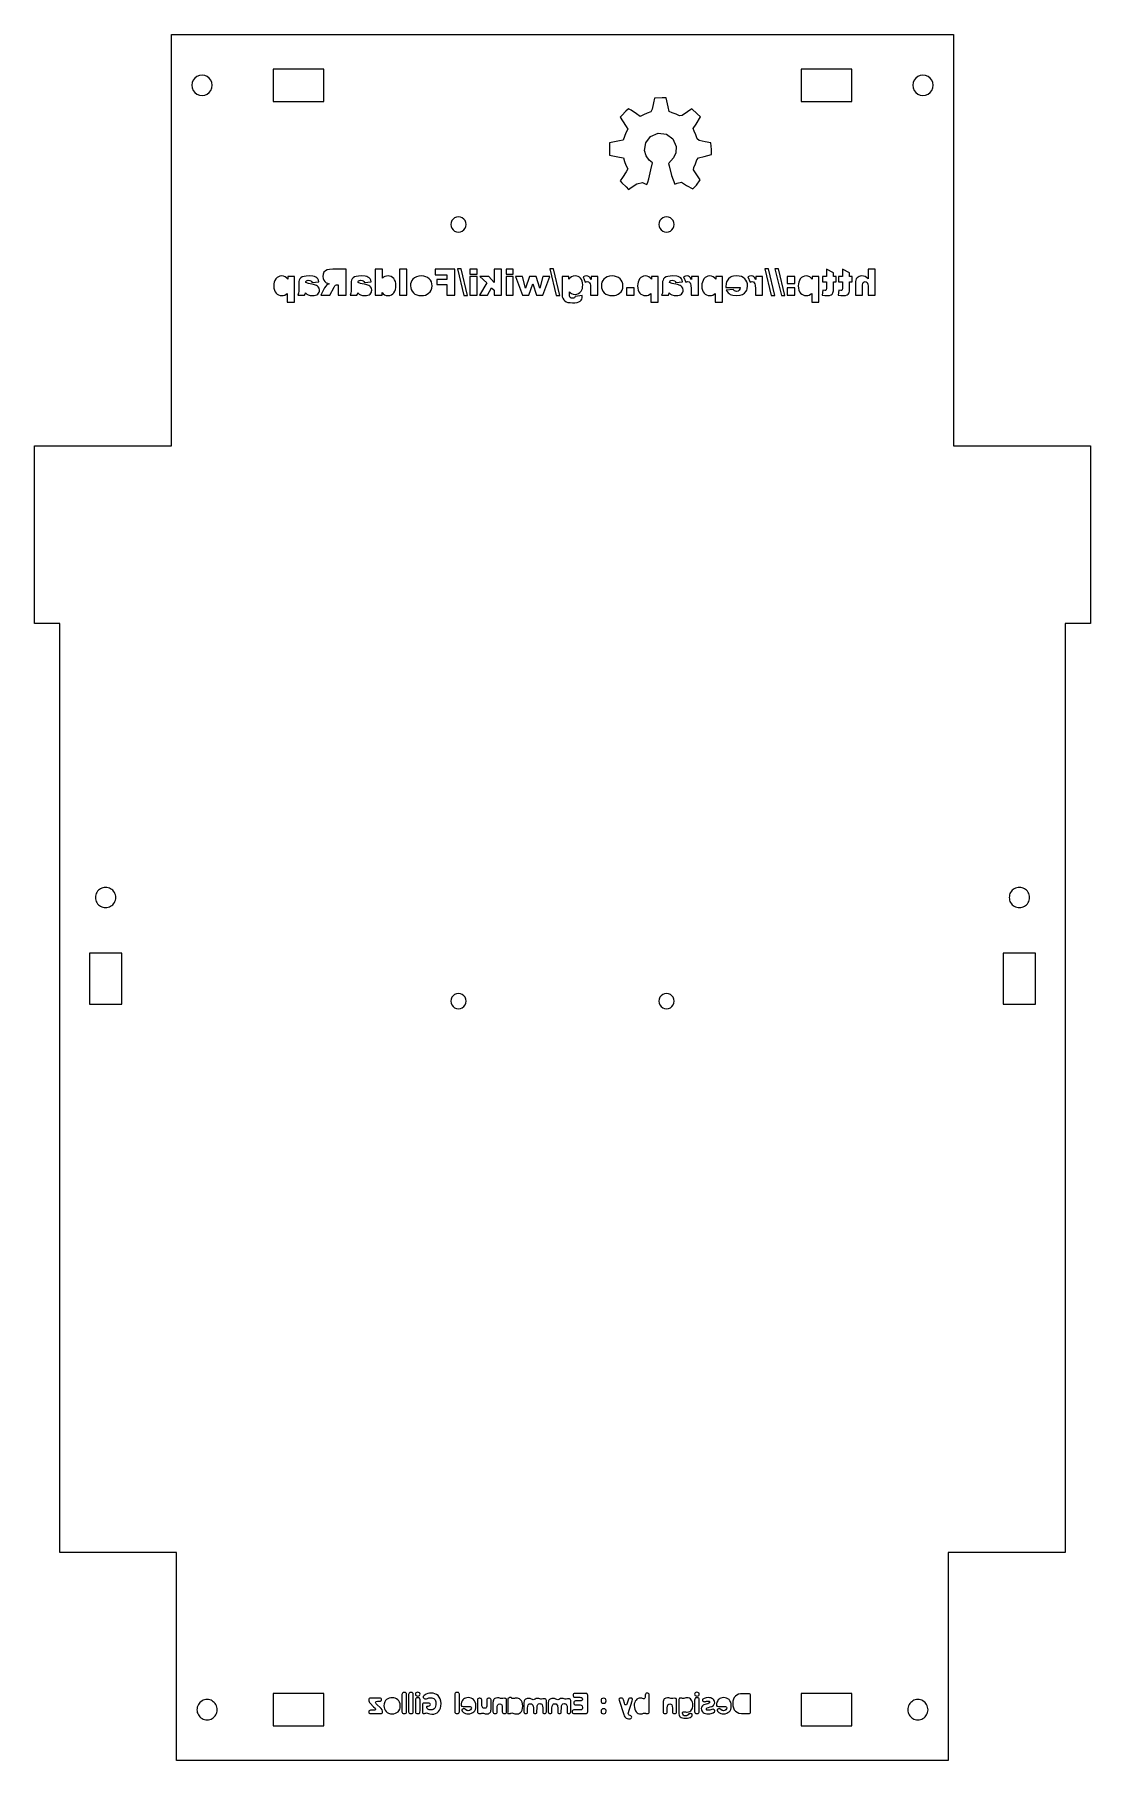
# Model space of a CAD drawing. Header units: metres. Extents: x -389 to -181, y 1263 to 1603.
import ezdxf

# ---------------------------------------------------------------- set-up
doc = ezdxf.new("R2010")
doc.units = ezdxf.units.M

msp = doc.modelspace()

# ---------------------------------------------------------------- linework, layer by layer
at = {"layer": 'Layer0'}
for points in [[(-389.47, 1522.06, 0.03), (-362.47, 1522.06, 0.03), (-362.47, 1603.06, 0.03), (-208.47, 1603.06, 0.03), (-208.47, 1522.06, 0.03), (-181.47, 1522.06, 0.03), (-181.47, 1487.06, 0.03), (-186.47, 1487.06, 0.03), (-186.47, 1304.06, 0.03), (-209.47, 1304.06, 0.03), (-209.47, 1263.06, 0.03), (-361.47, 1263.06, 0.03), (-361.47, 1304.06, 0.03), (-384.47, 1304.06, 0.03), (-384.47, 1487.06, 0.03), (-389.47, 1487.06, 0.03), (-389.47, 1522.06, 0.03)], [(-355.05, 1591.64, 0.03), (-354.74, 1592.06, 0.03), (-354.54, 1592.54, 0.03), (-354.47, 1593.06, 0.03), (-354.54, 1593.58, 0.03), (-354.74, 1594.06, 0.03), (-355.05, 1594.47, 0.03), (-355.47, 1594.79, 0.03), (-355.95, 1594.99, 0.03), (-356.47, 1595.06, 0.03), (-356.99, 1594.99, 0.03), (-357.47, 1594.79, 0.03), (-357.88, 1594.47, 0.03), (-358.2, 1594.06, 0.03), (-358.4, 1593.58, 0.03), (-358.47, 1593.06, 0.03), (-358.4, 1592.54, 0.03), (-358.2, 1592.06, 0.03), (-357.88, 1591.64, 0.03), (-357.47, 1591.33, 0.03), (-356.99, 1591.13, 0.03), (-356.47, 1591.06, 0.03), (-355.95, 1591.13, 0.03), (-355.47, 1591.33, 0.03), (-355.05, 1591.64, 0.03)], [(-342.47, 1596.26, 0.03), (-342.47, 1589.86, 0.03), (-332.47, 1589.86, 0.03), (-332.47, 1596.26, 0.03), (-342.47, 1596.26, 0.03)], [(-228.47, 1589.86, 0.03), (-228.47, 1596.26, 0.03), (-238.47, 1596.26, 0.03), (-238.47, 1589.86, 0.03), (-228.47, 1589.86, 0.03)], [(-214.99, 1591.13, 0.03), (-214.47, 1591.06, 0.03), (-213.95, 1591.13, 0.03), (-213.47, 1591.33, 0.03), (-213.05, 1591.64, 0.03), (-212.74, 1592.06, 0.03), (-212.54, 1592.54, 0.03), (-212.47, 1593.06, 0.03), (-212.54, 1593.58, 0.03), (-212.74, 1594.06, 0.03), (-213.05, 1594.47, 0.03), (-213.47, 1594.79, 0.03), (-213.95, 1594.99, 0.03), (-214.47, 1595.06, 0.03), (-214.99, 1594.99, 0.03), (-215.47, 1594.79, 0.03), (-215.88, 1594.47, 0.03), (-216.2, 1594.06, 0.03), (-216.4, 1593.58, 0.03), (-216.47, 1593.06, 0.03), (-216.4, 1592.54, 0.03), (-216.2, 1592.06, 0.03), (-215.88, 1591.64, 0.03), (-215.47, 1591.33, 0.03), (-214.99, 1591.13, 0.03)], [(-276.23, 1581.7, 0.03), (-276.23, 1581.07, 0.03), (-276.23, 1579.93, 0.03), (-276.23, 1579.32, 0.03), (-275.53, 1579.18, 0.03), (-274.22, 1578.92, 0.03), (-273.48, 1578.77, 0.03), (-273.26, 1578.03, 0.03), (-272.96, 1577.3, 0.03), (-272.59, 1576.61, 0.03), (-272.93, 1576.03, 0.03), (-273.68, 1574.92, 0.03), (-274.13, 1574.25, 0.03), (-273.76, 1573.87, 0.03), (-272.95, 1573.06, 0.03), (-272.45, 1572.56, 0.03), (-271.95, 1572.89, 0.03), (-270.84, 1573.63, 0.03), (-269.73, 1573.91, 0.03), (-269.29, 1573.68, 0.03), (-268.83, 1573.49, 0.03), (-268.63, 1573.98, 0.03), (-268.47, 1574.65, 0.03), (-268.06, 1576.37, 0.03), (-267.71, 1577.8, 0.03), (-268.38, 1578.3, 0.03), (-269, 1579.17, 0.03), (-269.29, 1580.24, 0.03), (-269.06, 1581.73, 0.03), (-268.11, 1582.98, 0.03), (-266.64, 1583.61, 0.03), (-265.01, 1583.42, 0.03), (-263.75, 1582.48, 0.03), (-263.1, 1581.02, 0.03), (-263.15, 1579.75, 0.03), (-263.59, 1578.77, 0.03), (-264.58, 1577.65, 0.03), (-264.46, 1577.16, 0.03), (-264.01, 1575.3, 0.03), (-263.31, 1573.58, 0.03), (-262.87, 1573.78, 0.03), (-262.05, 1573.98, 0.03), (-261.04, 1573.3, 0.03), (-259.78, 1572.68, 0.03), (-259.06, 1573.4, 0.03), (-258.34, 1574.41, 0.03), (-259, 1575.39, 0.03), (-259.67, 1576.39, 0.03), (-259.61, 1576.89, 0.03), (-259.26, 1577.6, 0.03), (-258.99, 1578.34, 0.03), (-258.71, 1578.79, 0.03), (-257.59, 1579.02, 0.03), (-256.12, 1579.44, 0.03), (-256.12, 1580.4, 0.03), (-256.25, 1581.72, 0.03), (-257.34, 1581.93, 0.03), (-258.57, 1582.18, 0.03), (-258.94, 1582.53, 0.03), (-259.2, 1583.28, 0.03), (-259.52, 1584, 0.03), (-259.72, 1584.53, 0.03), (-259.12, 1585.42, 0.03), (-258.28, 1586.82, 0.03), (-258.91, 1587.45, 0.03), (-259.97, 1588.41, 0.03), (-260.82, 1587.84, 0.03), (-261.89, 1587.13, 0.03), (-262.41, 1587.02, 0.03), (-263.11, 1587.38, 0.03), (-263.86, 1587.66, 0.03), (-264.45, 1587.88, 0.03), (-264.64, 1588.84, 0.03), (-265.02, 1590.56, 0.03), (-265.84, 1590.56, 0.03), (-267.37, 1590.52, 0.03), (-267.55, 1589.61, 0.03), (-267.81, 1588.33, 0.03), (-268.04, 1587.8, 0.03), (-268.81, 1587.56, 0.03), (-269.54, 1587.24, 0.03), (-270.14, 1586.92, 0.03), (-270.87, 1587.41, 0.03), (-271.97, 1588.15, 0.03), (-272.45, 1588.45, 0.03), (-272.97, 1587.93, 0.03), (-273.77, 1587.13, 0.03), (-274.12, 1586.77, 0.03), (-273.66, 1586.08, 0.03), (-272.92, 1584.97, 0.03), (-272.61, 1584.41, 0.03), (-272.98, 1583.71, 0.03), (-273.28, 1582.98, 0.03), (-273.49, 1582.24, 0.03), (-274.25, 1582.09, 0.03), (-275.56, 1581.83, 0.03), (-276.23, 1581.7, 0.03)], [(-306.36, 1567.1, 0.03), (-306.72, 1566.95, 0.03), (-307.03, 1566.71, 0.03), (-307.27, 1566.4, 0.03), (-307.42, 1566.04, 0.03), (-307.47, 1565.65, 0.03), (-307.42, 1565.26, 0.03), (-307.27, 1564.9, 0.03), (-307.03, 1564.59, 0.03), (-306.72, 1564.35, 0.03), (-306.36, 1564.2, 0.03), (-305.97, 1564.15, 0.03), (-305.58, 1564.2, 0.03), (-305.22, 1564.35, 0.03), (-304.91, 1564.59, 0.03), (-304.67, 1564.9, 0.03), (-304.52, 1565.26, 0.03), (-304.47, 1565.65, 0.03), (-304.52, 1566.04, 0.03), (-304.67, 1566.4, 0.03), (-304.91, 1566.71, 0.03), (-305.22, 1566.95, 0.03), (-305.58, 1567.1, 0.03), (-305.97, 1567.15, 0.03), (-306.36, 1567.1, 0.03)], [(-266.27, 1564.9, 0.03), (-266.03, 1564.59, 0.03), (-265.72, 1564.35, 0.03), (-265.36, 1564.2, 0.03), (-264.97, 1564.15, 0.03), (-264.58, 1564.2, 0.03), (-264.22, 1564.35, 0.03), (-263.91, 1564.59, 0.03), (-263.67, 1564.9, 0.03), (-263.52, 1565.26, 0.03), (-263.47, 1565.65, 0.03), (-263.52, 1566.04, 0.03), (-263.67, 1566.4, 0.03), (-263.91, 1566.71, 0.03), (-264.22, 1566.95, 0.03), (-264.58, 1567.1, 0.03), (-264.97, 1567.15, 0.03), (-265.36, 1567.1, 0.03), (-265.72, 1566.95, 0.03), (-266.03, 1566.71, 0.03), (-266.27, 1566.4, 0.03), (-266.42, 1566.04, 0.03), (-266.47, 1565.65, 0.03), (-266.42, 1565.26, 0.03), (-266.27, 1564.9, 0.03)], [(-342.31, 1553.92, 0.03), (-342.33, 1553.52, 0.03), (-342.3, 1553.09, 0.03), (-342.22, 1552.71, 0.03), (-342.08, 1552.38, 0.03), (-341.89, 1552.11, 0.03), (-341.66, 1551.9, 0.03), (-341.39, 1551.75, 0.03), (-341.1, 1551.66, 0.03), (-340.77, 1551.63, 0.03), (-340.46, 1551.66, 0.03), (-340.18, 1551.74, 0.03), (-339.92, 1551.88, 0.03), (-339.7, 1552.07, 0.03), (-339.7, 1550.31, 0.03), (-338.27, 1550.31, 0.03), (-338.27, 1555.41, 0.03), (-339.59, 1555.41, 0.03), (-339.59, 1554.86, 0.03), (-339.85, 1555.15, 0.03), (-340.1, 1555.33, 0.03), (-340.42, 1555.45, 0.03), (-340.78, 1555.49, 0.03), (-341.13, 1555.46, 0.03), (-341.44, 1555.35, 0.03), (-341.7, 1555.17, 0.03), (-341.93, 1554.92, 0.03), (-342.1, 1554.62, 0.03), (-342.23, 1554.29, 0.03), (-342.31, 1553.92, 0.03)], [(-337.44, 1552.09, 0.03), (-337.59, 1551.71, 0.03), (-336.26, 1551.71, 0.03), (-336.15, 1551.93, 0.03), (-336.11, 1552.16, 0.03), (-335.83, 1551.94, 0.03), (-335.55, 1551.78, 0.03), (-335.15, 1551.67, 0.03), (-334.68, 1551.63, 0.03), (-334.37, 1551.65, 0.03), (-334.1, 1551.71, 0.03), (-333.87, 1551.8, 0.03), (-333.68, 1551.94, 0.03), (-333.53, 1552.1, 0.03), (-333.42, 1552.28, 0.03), (-333.35, 1552.47, 0.03), (-333.33, 1552.69, 0.03), (-333.39, 1553.07, 0.03), (-333.58, 1553.38, 0.03), (-333.73, 1553.51, 0.03), (-333.93, 1553.62, 0.03), (-334.49, 1553.79, 0.03), (-335.52, 1554.01, 0.03), (-336.03, 1554.18, 0.03), (-336, 1554.4, 0.03), (-335.92, 1554.54, 0.03), (-335.77, 1554.62, 0.03), (-335.54, 1554.65, 0.03), (-335.23, 1554.62, 0.03), (-335.02, 1554.54, 0.03), (-334.89, 1554.41, 0.03), (-334.8, 1554.21, 0.03), (-333.44, 1554.35, 0.03), (-333.54, 1554.67, 0.03), (-333.67, 1554.91, 0.03), (-333.84, 1555.1, 0.03), (-334.08, 1555.26, 0.03), (-334.31, 1555.36, 0.03), (-334.62, 1555.43, 0.03), (-335.35, 1555.49, 0.03), (-335.93, 1555.47, 0.03), (-336.38, 1555.42, 0.03), (-336.73, 1555.31, 0.03), (-337.02, 1555.12, 0.03), (-337.18, 1554.93, 0.03), (-337.31, 1554.68, 0.03), (-337.38, 1554.4, 0.03), (-337.41, 1554.13, 0.03), (-337.41, 1552.5, 0.03), (-337.44, 1552.09, 0.03)], [(-332.33, 1553.19, 0.03), (-333.1, 1551.71, 0.03), (-331.32, 1551.71, 0.03), (-330.47, 1553.27, 0.03), (-330.32, 1553.52, 0.03), (-330.19, 1553.66, 0.03), (-330.01, 1553.75, 0.03), (-329.8, 1553.78, 0.03), (-329.66, 1553.78, 0.03), (-329.66, 1551.71, 0.03), (-328.08, 1551.71, 0.03), (-328.08, 1556.81, 0.03), (-330.71, 1556.81, 0.03), (-331.35, 1556.78, 0.03), (-331.82, 1556.69, 0.03), (-332.17, 1556.51, 0.03), (-332.45, 1556.22, 0.03), (-332.62, 1555.85, 0.03), (-332.68, 1555.4, 0.03), (-332.64, 1555, 0.03), (-332.5, 1554.66, 0.03), (-332.29, 1554.39, 0.03), (-332, 1554.17, 0.03), (-331.76, 1554.05, 0.03), (-331.45, 1553.96, 0.03), (-331.86, 1553.78, 0.03), (-332.11, 1553.51, 0.03), (-332.33, 1553.19, 0.03)], [(-327.15, 1552.09, 0.03), (-327.29, 1551.71, 0.03), (-325.96, 1551.71, 0.03), (-325.86, 1551.93, 0.03), (-325.81, 1552.16, 0.03), (-325.53, 1551.94, 0.03), (-325.26, 1551.78, 0.03), (-324.85, 1551.67, 0.03), (-324.39, 1551.63, 0.03), (-324.07, 1551.65, 0.03), (-323.8, 1551.71, 0.03), (-323.57, 1551.8, 0.03), (-323.38, 1551.94, 0.03), (-323.23, 1552.1, 0.03), (-323.12, 1552.28, 0.03), (-323.06, 1552.47, 0.03), (-323.04, 1552.69, 0.03), (-323.1, 1553.07, 0.03), (-323.29, 1553.38, 0.03), (-323.44, 1553.51, 0.03), (-323.64, 1553.62, 0.03), (-324.2, 1553.79, 0.03), (-325.23, 1554.01, 0.03), (-325.73, 1554.18, 0.03), (-325.7, 1554.4, 0.03), (-325.62, 1554.54, 0.03), (-325.47, 1554.62, 0.03), (-325.24, 1554.65, 0.03), (-324.94, 1554.62, 0.03), (-324.72, 1554.54, 0.03), (-324.6, 1554.41, 0.03), (-324.5, 1554.21, 0.03), (-323.15, 1554.35, 0.03), (-323.24, 1554.67, 0.03), (-323.37, 1554.91, 0.03), (-323.55, 1555.1, 0.03), (-323.79, 1555.26, 0.03), (-324.02, 1555.36, 0.03), (-324.32, 1555.43, 0.03), (-325.06, 1555.49, 0.03), (-325.63, 1555.47, 0.03), (-326.08, 1555.42, 0.03), (-326.44, 1555.31, 0.03), (-326.73, 1555.12, 0.03), (-326.89, 1554.93, 0.03), (-327.01, 1554.68, 0.03), (-327.09, 1554.4, 0.03), (-327.12, 1554.13, 0.03), (-327.12, 1552.5, 0.03), (-327.15, 1552.09, 0.03)], [(-322.35, 1556.81, 0.03), (-322.35, 1551.71, 0.03), (-321.02, 1551.71, 0.03), (-321.02, 1552.26, 0.03), (-320.76, 1551.97, 0.03), (-320.52, 1551.79, 0.03), (-320.19, 1551.67, 0.03), (-319.83, 1551.63, 0.03), (-319.48, 1551.67, 0.03), (-319.17, 1551.77, 0.03), (-318.9, 1551.95, 0.03), (-318.68, 1552.2, 0.03), (-318.51, 1552.51, 0.03), (-318.38, 1552.84, 0.03), (-318.31, 1553.2, 0.03), (-318.28, 1553.6, 0.03), (-318.31, 1554.03, 0.03), (-318.39, 1554.41, 0.03), (-318.53, 1554.73, 0.03), (-318.72, 1555, 0.03), (-318.96, 1555.22, 0.03), (-319.22, 1555.37, 0.03), (-319.52, 1555.46, 0.03), (-319.84, 1555.49, 0.03), (-320.16, 1555.46, 0.03), (-320.44, 1555.38, 0.03), (-320.7, 1555.24, 0.03), (-320.92, 1555.05, 0.03), (-320.92, 1556.81, 0.03), (-322.35, 1556.81, 0.03)], [(-317.56, 1556.81, 0.03), (-317.56, 1551.71, 0.03), (-316.14, 1551.71, 0.03), (-316.14, 1556.81, 0.03), (-317.56, 1556.81, 0.03)], [(-315.38, 1553.93, 0.03), (-315.41, 1553.57, 0.03), (-315.37, 1553.16, 0.03), (-315.26, 1552.8, 0.03), (-315.09, 1552.47, 0.03), (-314.84, 1552.17, 0.03), (-314.53, 1551.94, 0.03), (-314.17, 1551.77, 0.03), (-313.75, 1551.66, 0.03), (-313.28, 1551.63, 0.03), (-312.85, 1551.66, 0.03), (-312.47, 1551.74, 0.03), (-312.13, 1551.88, 0.03), (-311.84, 1552.08, 0.03), (-311.54, 1552.38, 0.03), (-311.33, 1552.73, 0.03), (-311.2, 1553.12, 0.03), (-311.16, 1553.55, 0.03), (-311.2, 1553.95, 0.03), (-311.3, 1554.32, 0.03), (-311.48, 1554.65, 0.03), (-311.73, 1554.94, 0.03), (-312.04, 1555.18, 0.03), (-312.4, 1555.35, 0.03), (-312.81, 1555.46, 0.03), (-313.27, 1555.49, 0.03), (-313.79, 1555.45, 0.03), (-314.25, 1555.33, 0.03), (-314.63, 1555.13, 0.03), (-314.95, 1554.85, 0.03), (-315.15, 1554.57, 0.03), (-315.29, 1554.27, 0.03), (-315.38, 1553.93, 0.03)], [(-310.58, 1556.81, 0.03), (-310.58, 1555.72, 0.03), (-308.27, 1555.72, 0.03), (-308.27, 1554.83, 0.03), (-310.24, 1554.83, 0.03), (-310.24, 1553.8, 0.03), (-308.27, 1553.8, 0.03), (-308.27, 1551.71, 0.03), (-306.68, 1551.71, 0.03), (-306.68, 1556.81, 0.03), (-310.58, 1556.81, 0.03)], [(-305.45, 1556.9, 0.03), (-306.18, 1556.9, 0.03), (-304.9, 1551.63, 0.03), (-304.18, 1551.63, 0.03), (-305.45, 1556.9, 0.03)], [(-303.7, 1556.81, 0.03), (-303.7, 1555.85, 0.03), (-302.28, 1555.85, 0.03), (-302.28, 1556.81, 0.03), (-303.7, 1556.81, 0.03)], [(-303.7, 1555.41, 0.03), (-303.7, 1551.71, 0.03), (-302.28, 1551.71, 0.03), (-302.28, 1555.41, 0.03), (-303.7, 1555.41, 0.03)], [(-300.4, 1554.11, 0.03), (-301.8, 1551.71, 0.03), (-300.21, 1551.71, 0.03), (-299.46, 1553.19, 0.03), (-298.93, 1552.67, 0.03), (-298.93, 1551.71, 0.03), (-297.48, 1551.71, 0.03), (-297.48, 1556.81, 0.03), (-298.93, 1556.81, 0.03), (-298.93, 1554.18, 0.03), (-299.98, 1555.41, 0.03), (-301.73, 1555.41, 0.03), (-300.4, 1554.11, 0.03)], [(-296.58, 1556.81, 0.03), (-296.58, 1555.85, 0.03), (-295.16, 1555.85, 0.03), (-295.16, 1556.81, 0.03), (-296.58, 1556.81, 0.03)], [(-296.58, 1555.41, 0.03), (-296.58, 1551.71, 0.03), (-295.16, 1551.71, 0.03), (-295.16, 1555.41, 0.03), (-296.58, 1555.41, 0.03)], [(-293.34, 1555.41, 0.03), (-294.7, 1555.41, 0.03), (-293.34, 1551.71, 0.03), (-292.08, 1551.71, 0.03), (-291.33, 1553.94, 0.03), (-290.6, 1551.71, 0.03), (-289.34, 1551.71, 0.03), (-287.97, 1555.41, 0.03), (-289.34, 1555.41, 0.03), (-289.93, 1553.08, 0.03), (-290.68, 1555.41, 0.03), (-291.96, 1555.41, 0.03), (-292.74, 1553.08, 0.03), (-293.34, 1555.41, 0.03)], [(-287.25, 1556.9, 0.03), (-287.98, 1556.9, 0.03), (-286.69, 1551.63, 0.03), (-285.98, 1551.63, 0.03), (-287.25, 1556.9, 0.03)], [(-284.22, 1555.41, 0.03), (-285.55, 1555.41, 0.03), (-285.55, 1551.92, 0.03), (-285.55, 1551.75, 0.03), (-285.51, 1551.41, 0.03), (-285.4, 1551.09, 0.03), (-285.23, 1550.81, 0.03), (-285.01, 1550.58, 0.03), (-284.73, 1550.41, 0.03), (-284.39, 1550.3, 0.03), (-283.98, 1550.24, 0.03), (-283.52, 1550.21, 0.03), (-283.01, 1550.23, 0.03), (-282.58, 1550.3, 0.03), (-282.25, 1550.4, 0.03), (-281.99, 1550.55, 0.03), (-281.81, 1550.73, 0.03), (-281.68, 1550.94, 0.03), (-281.6, 1551.18, 0.03), (-281.58, 1551.44, 0.03), (-281.58, 1551.63, 0.03), (-282.96, 1551.47, 0.03), (-283.03, 1551.31, 0.03), (-283.12, 1551.21, 0.03), (-283.3, 1551.13, 0.03), (-283.51, 1551.1, 0.03), (-283.78, 1551.14, 0.03), (-283.97, 1551.26, 0.03), (-284.08, 1551.49, 0.03), (-284.12, 1551.83, 0.03), (-284.12, 1552.39, 0.03), (-283.91, 1552.18, 0.03), (-283.7, 1552.04, 0.03), (-283.36, 1551.91, 0.03), (-283, 1551.86, 0.03), (-282.64, 1551.9, 0.03), (-282.33, 1552.02, 0.03), (-282.05, 1552.23, 0.03), (-281.8, 1552.51, 0.03), (-281.66, 1552.76, 0.03), (-281.56, 1553.04, 0.03), (-281.5, 1553.36, 0.03), (-281.48, 1553.72, 0.03), (-281.5, 1554.13, 0.03), (-281.58, 1554.48, 0.03), (-281.71, 1554.79, 0.03), (-281.89, 1555.04, 0.03), (-282.12, 1555.24, 0.03), (-282.38, 1555.38, 0.03), (-282.67, 1555.46, 0.03), (-282.99, 1555.49, 0.03), (-283.38, 1555.45, 0.03), (-283.7, 1555.34, 0.03), (-283.97, 1555.15, 0.03), (-284.22, 1554.86, 0.03), (-284.22, 1555.41, 0.03)], [(-281.05, 1555.44, 0.03), (-281.41, 1555.3, 0.03), (-280.97, 1554.29, 0.03), (-280.58, 1554.39, 0.03), (-280.33, 1554.33, 0.03), (-280.14, 1554.16, 0.03), (-280.05, 1553.96, 0.03), (-279.98, 1553.7, 0.03), (-279.93, 1552.95, 0.03), (-279.93, 1551.71, 0.03), (-278.5, 1551.71, 0.03), (-278.5, 1555.41, 0.03), (-279.83, 1555.41, 0.03), (-279.83, 1554.8, 0.03), (-280.02, 1555.13, 0.03), (-280.22, 1555.34, 0.03), (-280.45, 1555.45, 0.03), (-280.73, 1555.49, 0.03), (-281.05, 1555.44, 0.03)], [(-277.78, 1553.93, 0.03), (-277.81, 1553.57, 0.03), (-277.77, 1553.16, 0.03), (-277.67, 1552.8, 0.03), (-277.49, 1552.47, 0.03), (-277.24, 1552.17, 0.03), (-276.93, 1551.94, 0.03), (-276.57, 1551.77, 0.03), (-276.15, 1551.66, 0.03), (-275.68, 1551.63, 0.03), (-275.25, 1551.66, 0.03), (-274.87, 1551.74, 0.03), (-274.53, 1551.88, 0.03), (-274.24, 1552.08, 0.03), (-273.94, 1552.38, 0.03), (-273.73, 1552.73, 0.03), (-273.6, 1553.12, 0.03), (-273.56, 1553.55, 0.03), (-273.6, 1553.95, 0.03), (-273.71, 1554.32, 0.03), (-273.88, 1554.65, 0.03), (-274.13, 1554.94, 0.03), (-274.44, 1555.18, 0.03), (-274.8, 1555.35, 0.03), (-275.21, 1555.46, 0.03), (-275.67, 1555.49, 0.03), (-276.2, 1555.45, 0.03), (-276.65, 1555.33, 0.03), (-277.03, 1555.13, 0.03), (-277.35, 1554.85, 0.03), (-277.55, 1554.57, 0.03), (-277.69, 1554.27, 0.03), (-277.78, 1553.93, 0.03)], [(-270.66, 1553.92, 0.03), (-270.69, 1553.52, 0.03), (-270.66, 1553.09, 0.03), (-270.58, 1552.71, 0.03), (-270.44, 1552.38, 0.03), (-270.24, 1552.11, 0.03), (-270.01, 1551.9, 0.03), (-269.74, 1551.75, 0.03), (-269.45, 1551.66, 0.03), (-269.13, 1551.63, 0.03), (-268.81, 1551.66, 0.03), (-268.53, 1551.74, 0.03), (-268.28, 1551.88, 0.03), (-268.05, 1552.07, 0.03), (-268.05, 1550.31, 0.03), (-266.62, 1550.31, 0.03), (-266.62, 1555.41, 0.03), (-267.94, 1555.41, 0.03), (-267.94, 1554.86, 0.03), (-268.21, 1555.15, 0.03), (-268.45, 1555.33, 0.03), (-268.77, 1555.45, 0.03), (-269.13, 1555.49, 0.03), (-269.48, 1555.46, 0.03), (-269.79, 1555.35, 0.03), (-270.06, 1555.17, 0.03), (-270.28, 1554.92, 0.03), (-270.46, 1554.62, 0.03), (-270.58, 1554.29, 0.03), (-270.66, 1553.92, 0.03)], [(-265.8, 1552.09, 0.03), (-265.94, 1551.71, 0.03), (-264.61, 1551.71, 0.03), (-264.51, 1551.93, 0.03), (-264.46, 1552.16, 0.03), (-264.18, 1551.94, 0.03), (-263.91, 1551.78, 0.03), (-263.5, 1551.67, 0.03), (-263.03, 1551.63, 0.03), (-262.72, 1551.65, 0.03), (-262.45, 1551.71, 0.03), (-262.22, 1551.8, 0.03), (-262.03, 1551.94, 0.03), (-261.88, 1552.1, 0.03), (-261.77, 1552.28, 0.03), (-261.71, 1552.47, 0.03), (-261.69, 1552.69, 0.03), (-261.75, 1553.07, 0.03), (-261.93, 1553.38, 0.03), (-262.08, 1553.51, 0.03), (-262.28, 1553.62, 0.03), (-262.84, 1553.79, 0.03), (-263.88, 1554.01, 0.03), (-264.38, 1554.18, 0.03), (-264.35, 1554.4, 0.03), (-264.27, 1554.54, 0.03), (-264.12, 1554.62, 0.03), (-263.89, 1554.65, 0.03), (-263.59, 1554.62, 0.03), (-263.37, 1554.54, 0.03), (-263.25, 1554.41, 0.03), (-263.15, 1554.21, 0.03), (-261.8, 1554.35, 0.03), (-261.89, 1554.67, 0.03), (-262.02, 1554.91, 0.03), (-262.19, 1555.1, 0.03), (-262.43, 1555.26, 0.03), (-262.67, 1555.36, 0.03), (-262.97, 1555.43, 0.03), (-263.71, 1555.49, 0.03), (-264.28, 1555.47, 0.03), (-264.73, 1555.42, 0.03), (-265.08, 1555.31, 0.03), (-265.37, 1555.12, 0.03), (-265.54, 1554.93, 0.03), (-265.66, 1554.68, 0.03), (-265.74, 1554.4, 0.03), (-265.76, 1554.13, 0.03), (-265.76, 1552.5, 0.03), (-265.8, 1552.09, 0.03)], [(-261.26, 1555.44, 0.03), (-261.62, 1555.3, 0.03), (-261.18, 1554.29, 0.03), (-260.78, 1554.39, 0.03), (-260.54, 1554.33, 0.03), (-260.35, 1554.16, 0.03), (-260.26, 1553.96, 0.03), (-260.19, 1553.7, 0.03), (-260.13, 1552.95, 0.03), (-260.13, 1551.71, 0.03), (-258.71, 1551.71, 0.03), (-258.71, 1555.41, 0.03), (-260.04, 1555.41, 0.03), (-260.04, 1554.8, 0.03), (-260.23, 1555.13, 0.03), (-260.43, 1555.34, 0.03), (-260.66, 1555.45, 0.03), (-260.93, 1555.49, 0.03), (-261.26, 1555.44, 0.03)], [(-257.99, 1553.92, 0.03), (-258.02, 1553.52, 0.03), (-257.99, 1553.09, 0.03), (-257.91, 1552.71, 0.03), (-257.77, 1552.38, 0.03), (-257.58, 1552.11, 0.03), (-257.34, 1551.9, 0.03), (-257.08, 1551.75, 0.03), (-256.78, 1551.66, 0.03), (-256.46, 1551.63, 0.03), (-256.15, 1551.66, 0.03), (-255.86, 1551.74, 0.03), (-255.61, 1551.88, 0.03), (-255.38, 1552.07, 0.03), (-255.38, 1550.31, 0.03), (-253.95, 1550.31, 0.03), (-253.95, 1555.41, 0.03), (-255.28, 1555.41, 0.03), (-255.28, 1554.86, 0.03), (-255.54, 1555.15, 0.03), (-255.78, 1555.33, 0.03), (-256.11, 1555.45, 0.03), (-256.47, 1555.49, 0.03), (-256.82, 1555.46, 0.03), (-257.12, 1555.35, 0.03), (-257.39, 1555.17, 0.03), (-257.61, 1554.92, 0.03), (-257.79, 1554.62, 0.03), (-257.92, 1554.29, 0.03), (-257.99, 1553.92, 0.03)], [(-253.29, 1553.37, 0.03), (-253.29, 1553.21, 0.03), (-250.46, 1553.21, 0.03), (-250.52, 1552.91, 0.03), (-250.64, 1552.7, 0.03), (-250.88, 1552.52, 0.03), (-251.18, 1552.46, 0.03), (-251.38, 1552.49, 0.03), (-251.57, 1552.57, 0.03), (-251.82, 1552.8, 0.03), (-253.21, 1552.67, 0.03), (-252.86, 1552.19, 0.03), (-252.66, 1552.01, 0.03), (-252.44, 1551.87, 0.03), (-252.19, 1551.77, 0.03), (-251.89, 1551.69, 0.03), (-251.14, 1551.63, 0.03), (-250.49, 1551.68, 0.03), (-249.99, 1551.84, 0.03), (-249.61, 1552.1, 0.03), (-249.29, 1552.49, 0.03), (-249.17, 1552.73, 0.03), (-249.08, 1552.98, 0.03), (-249.02, 1553.55, 0.03), (-249.05, 1553.97, 0.03), (-249.15, 1554.34, 0.03), (-249.33, 1554.67, 0.03), (-249.57, 1554.96, 0.03), (-249.87, 1555.19, 0.03), (-250.23, 1555.36, 0.03), (-250.64, 1555.46, 0.03), (-251.1, 1555.49, 0.03), (-251.81, 1555.43, 0.03), (-252.11, 1555.36, 0.03), (-252.36, 1555.25, 0.03), (-252.76, 1554.96, 0.03), (-253.05, 1554.55, 0.03), (-253.16, 1554.31, 0.03), (-253.23, 1554.03, 0.03), (-253.29, 1553.37, 0.03)], [(-248.6, 1555.44, 0.03), (-248.95, 1555.3, 0.03), (-248.51, 1554.29, 0.03), (-248.12, 1554.39, 0.03), (-247.87, 1554.33, 0.03), (-247.69, 1554.16, 0.03), (-247.59, 1553.96, 0.03), (-247.52, 1553.7, 0.03), (-247.47, 1552.95, 0.03), (-247.47, 1551.71, 0.03), (-246.04, 1551.71, 0.03), (-246.04, 1555.41, 0.03), (-247.37, 1555.41, 0.03), (-247.37, 1554.8, 0.03), (-247.56, 1555.13, 0.03), (-247.77, 1555.34, 0.03), (-247.99, 1555.45, 0.03), (-248.27, 1555.49, 0.03), (-248.6, 1555.44, 0.03)], [(-244.9, 1556.9, 0.03), (-245.62, 1556.9, 0.03), (-244.34, 1551.63, 0.03), (-243.63, 1551.63, 0.03), (-244.9, 1556.9, 0.03)], [(-242.92, 1556.9, 0.03), (-243.64, 1556.9, 0.03), (-242.36, 1551.63, 0.03), (-241.65, 1551.63, 0.03), (-242.92, 1556.9, 0.03)], [(-241.22, 1555.41, 0.03), (-241.22, 1553.99, 0.03), (-239.7, 1553.99, 0.03), (-239.7, 1555.41, 0.03), (-241.22, 1555.41, 0.03)], [(-239, 1553.92, 0.03), (-239.02, 1553.52, 0.03), (-238.99, 1553.09, 0.03), (-238.91, 1552.71, 0.03), (-238.77, 1552.38, 0.03), (-238.58, 1552.11, 0.03), (-238.34, 1551.9, 0.03), (-238.08, 1551.75, 0.03), (-237.79, 1551.66, 0.03), (-237.46, 1551.63, 0.03), (-237.15, 1551.66, 0.03), (-236.87, 1551.74, 0.03), (-236.61, 1551.88, 0.03), (-236.38, 1552.07, 0.03), (-236.38, 1550.31, 0.03), (-234.95, 1550.31, 0.03), (-234.95, 1555.41, 0.03), (-236.28, 1555.41, 0.03), (-236.28, 1554.86, 0.03), (-236.54, 1555.15, 0.03), (-236.78, 1555.33, 0.03), (-237.11, 1555.45, 0.03), (-237.47, 1555.49, 0.03), (-237.82, 1555.46, 0.03), (-238.13, 1555.35, 0.03), (-238.39, 1555.17, 0.03), (-238.62, 1554.92, 0.03), (-238.79, 1554.62, 0.03), (-238.92, 1554.29, 0.03), (-239, 1553.92, 0.03)], [(-234.27, 1555.41, 0.03), (-234.27, 1554.37, 0.03), (-233.49, 1554.37, 0.03), (-233.49, 1553.06, 0.03), (-233.54, 1552.75, 0.03), (-233.63, 1552.66, 0.03), (-233.78, 1552.63, 0.03), (-234.22, 1552.72, 0.03), (-234.32, 1551.74, 0.03), (-233.82, 1551.66, 0.03), (-233.34, 1551.63, 0.03), (-232.88, 1551.66, 0.03), (-232.56, 1551.76, 0.03), (-232.35, 1551.94, 0.03), (-232.19, 1552.18, 0.03), (-232.1, 1552.54, 0.03), (-232.07, 1553.07, 0.03), (-232.07, 1554.37, 0.03), (-231.55, 1554.37, 0.03), (-231.55, 1555.41, 0.03), (-232.07, 1555.41, 0.03), (-232.07, 1556.09, 0.03), (-233.49, 1556.81, 0.03), (-233.49, 1555.41, 0.03), (-234.27, 1555.41, 0.03)], [(-231.11, 1555.41, 0.03), (-231.11, 1554.37, 0.03), (-230.33, 1554.37, 0.03), (-230.33, 1553.06, 0.03), (-230.38, 1552.75, 0.03), (-230.47, 1552.66, 0.03), (-230.62, 1552.63, 0.03), (-231.06, 1552.72, 0.03), (-231.16, 1551.74, 0.03), (-230.65, 1551.66, 0.03), (-230.18, 1551.63, 0.03), (-229.72, 1551.66, 0.03), (-229.4, 1551.76, 0.03), (-229.18, 1551.94, 0.03), (-229.03, 1552.18, 0.03), (-228.94, 1552.54, 0.03), (-228.91, 1553.07, 0.03), (-228.91, 1554.37, 0.03), (-228.39, 1554.37, 0.03), (-228.39, 1555.41, 0.03), (-228.91, 1555.41, 0.03), (-228.91, 1556.09, 0.03), (-230.33, 1556.81, 0.03), (-230.33, 1555.41, 0.03), (-231.11, 1555.41, 0.03)], [(-227.76, 1554.4, 0.03), (-227.78, 1554.06, 0.03), (-227.78, 1551.71, 0.03), (-226.35, 1551.71, 0.03), (-226.35, 1553.74, 0.03), (-226.32, 1554.04, 0.03), (-226.23, 1554.24, 0.03), (-226.07, 1554.34, 0.03), (-225.86, 1554.38, 0.03), (-225.63, 1554.33, 0.03), (-225.45, 1554.19, 0.03), (-225.33, 1553.91, 0.03), (-225.29, 1553.49, 0.03), (-225.29, 1551.71, 0.03), (-223.87, 1551.71, 0.03), (-223.87, 1556.81, 0.03), (-225.29, 1556.81, 0.03), (-225.29, 1554.93, 0.03), (-225.57, 1555.19, 0.03), (-225.86, 1555.36, 0.03), (-226.17, 1555.46, 0.03), (-226.54, 1555.49, 0.03), (-226.81, 1555.47, 0.03), (-227.05, 1555.4, 0.03), (-227.26, 1555.29, 0.03), (-227.45, 1555.14, 0.03), (-227.59, 1554.94, 0.03), (-227.69, 1554.69, 0.03), (-227.76, 1554.4, 0.03)], [(-272.88, 1553.13, 0.03), (-272.88, 1551.71, 0.03), (-271.37, 1551.71, 0.03), (-271.37, 1553.13, 0.03), (-272.88, 1553.13, 0.03)], [(-241.22, 1553.13, 0.03), (-241.22, 1551.71, 0.03), (-239.7, 1551.71, 0.03), (-239.7, 1553.13, 0.03), (-241.22, 1553.13, 0.03)], [(-377.2, 1432.06, 0.03), (-377.05, 1431.84, 0.03), (-376.88, 1431.64, 0.03), (-376.68, 1431.47, 0.03), (-376.47, 1431.33, 0.03), (-376.23, 1431.21, 0.03), (-375.99, 1431.13, 0.03), (-375.73, 1431.08, 0.03), (-375.47, 1431.06, 0.03), (-375.21, 1431.08, 0.03), (-374.95, 1431.13, 0.03), (-374.7, 1431.21, 0.03), (-374.47, 1431.33, 0.03), (-374.25, 1431.47, 0.03), (-374.05, 1431.64, 0.03), (-373.88, 1431.84, 0.03), (-373.74, 1432.06, 0.03), (-373.62, 1432.29, 0.03), (-373.54, 1432.54, 0.03), (-373.48, 1432.8, 0.03), (-373.47, 1433.06, 0.03), (-373.48, 1433.32, 0.03), (-373.54, 1433.58, 0.03), (-373.62, 1433.82, 0.03), (-373.74, 1434.06, 0.03), (-373.88, 1434.28, 0.03), (-374.05, 1434.47, 0.03), (-374.25, 1434.64, 0.03), (-374.47, 1434.79, 0.03), (-374.7, 1434.91, 0.03), (-374.95, 1434.99, 0.03), (-375.21, 1435.04, 0.03), (-375.47, 1435.06, 0.03), (-375.73, 1435.04, 0.03), (-375.99, 1434.99, 0.03), (-376.23, 1434.91, 0.03), (-376.47, 1434.79, 0.03), (-376.68, 1434.64, 0.03), (-376.88, 1434.47, 0.03), (-377.05, 1434.28, 0.03), (-377.2, 1434.06, 0.03), (-377.32, 1433.82, 0.03), (-377.4, 1433.58, 0.03), (-377.45, 1433.32, 0.03), (-377.47, 1433.06, 0.03), (-377.45, 1432.8, 0.03), (-377.4, 1432.54, 0.03), (-377.32, 1432.29, 0.03), (-377.2, 1432.06, 0.03)], [(-196.88, 1431.64, 0.03), (-196.68, 1431.47, 0.03), (-196.47, 1431.33, 0.03), (-196.23, 1431.21, 0.03), (-195.99, 1431.13, 0.03), (-195.73, 1431.08, 0.03), (-195.47, 1431.06, 0.03), (-195.21, 1431.08, 0.03), (-194.95, 1431.13, 0.03), (-194.7, 1431.21, 0.03), (-194.47, 1431.33, 0.03), (-194.25, 1431.47, 0.03), (-194.05, 1431.64, 0.03), (-193.88, 1431.84, 0.03), (-193.74, 1432.06, 0.03), (-193.62, 1432.29, 0.03), (-193.54, 1432.54, 0.03), (-193.48, 1432.8, 0.03), (-193.47, 1433.06, 0.03), (-193.48, 1433.32, 0.03), (-193.54, 1433.58, 0.03), (-193.62, 1433.82, 0.03), (-193.74, 1434.06, 0.03), (-193.88, 1434.28, 0.03), (-194.05, 1434.47, 0.03), (-194.25, 1434.64, 0.03), (-194.47, 1434.79, 0.03), (-194.7, 1434.91, 0.03), (-194.95, 1434.99, 0.03), (-195.21, 1435.04, 0.03), (-195.47, 1435.06, 0.03), (-195.73, 1435.04, 0.03), (-195.99, 1434.99, 0.03), (-196.23, 1434.91, 0.03), (-196.47, 1434.79, 0.03), (-196.68, 1434.64, 0.03), (-196.88, 1434.47, 0.03), (-197.05, 1434.28, 0.03), (-197.2, 1434.06, 0.03), (-197.32, 1433.82, 0.03), (-197.4, 1433.58, 0.03), (-197.45, 1433.32, 0.03), (-197.47, 1433.06, 0.03), (-197.45, 1432.8, 0.03), (-197.4, 1432.54, 0.03), (-197.32, 1432.29, 0.03), (-197.2, 1432.06, 0.03), (-197.05, 1431.84, 0.03), (-196.88, 1431.64, 0.03)], [(-378.67, 1422.06, 0.03), (-378.67, 1412.06, 0.03), (-372.27, 1412.06, 0.03), (-372.27, 1422.06, 0.03), (-378.67, 1422.06, 0.03)], [(-198.67, 1422.06, 0.03), (-198.67, 1412.06, 0.03), (-192.27, 1412.06, 0.03), (-192.27, 1422.06, 0.03), (-198.67, 1422.06, 0.03)], [(-305.22, 1411.35, 0.03), (-304.91, 1411.59, 0.03), (-304.67, 1411.9, 0.03), (-304.52, 1412.26, 0.03), (-304.47, 1412.65, 0.03), (-304.52, 1413.04, 0.03), (-304.67, 1413.4, 0.03), (-304.91, 1413.71, 0.03), (-305.22, 1413.95, 0.03), (-305.58, 1414.1, 0.03), (-305.97, 1414.15, 0.03), (-306.36, 1414.1, 0.03), (-306.72, 1413.95, 0.03), (-307.03, 1413.71, 0.03), (-307.27, 1413.4, 0.03), (-307.42, 1413.04, 0.03), (-307.47, 1412.65, 0.03), (-307.42, 1412.26, 0.03), (-307.27, 1411.9, 0.03), (-307.03, 1411.59, 0.03), (-306.72, 1411.35, 0.03), (-306.36, 1411.2, 0.03), (-305.97, 1411.15, 0.03), (-305.58, 1411.2, 0.03), (-305.22, 1411.35, 0.03)], [(-263.47, 1412.65, 0.03), (-263.52, 1413.04, 0.03), (-263.67, 1413.4, 0.03), (-263.91, 1413.71, 0.03), (-264.22, 1413.95, 0.03), (-264.58, 1414.1, 0.03), (-264.97, 1414.15, 0.03), (-265.36, 1414.1, 0.03), (-265.72, 1413.95, 0.03), (-266.03, 1413.71, 0.03), (-266.27, 1413.4, 0.03), (-266.42, 1413.04, 0.03), (-266.47, 1412.65, 0.03), (-266.42, 1412.26, 0.03), (-266.27, 1411.9, 0.03), (-266.03, 1411.59, 0.03), (-265.72, 1411.35, 0.03), (-265.36, 1411.2, 0.03), (-264.97, 1411.15, 0.03), (-264.58, 1411.2, 0.03), (-264.22, 1411.35, 0.03), (-263.91, 1411.59, 0.03), (-263.67, 1411.9, 0.03), (-263.52, 1412.26, 0.03), (-263.47, 1412.65, 0.03)], [(-354.05, 1274.47, 0.02), (-354.25, 1274.64, 0.02), (-354.47, 1274.79, 0.02), (-354.7, 1274.91, 0.02), (-354.95, 1274.99, 0.02), (-355.21, 1275.04, 0.02), (-355.47, 1275.06, 0.02), (-355.73, 1275.04, 0.02), (-355.99, 1274.99, 0.02), (-356.23, 1274.91, 0.02), (-356.47, 1274.79, 0.02), (-356.68, 1274.64, 0.02), (-356.88, 1274.47, 0.02), (-357.05, 1274.28, 0.02), (-357.2, 1274.06, 0.02), (-357.32, 1273.82, 0.02), (-357.4, 1273.58, 0.02), (-357.45, 1273.32, 0.02), (-357.47, 1273.06, 0.02), (-357.45, 1272.8, 0.02), (-357.4, 1272.54, 0.02), (-357.32, 1272.29, 0.02), (-357.2, 1272.06, 0.02), (-357.05, 1271.84, 0.02), (-356.88, 1271.64, 0.02), (-356.68, 1271.47, 0.02), (-356.47, 1271.33, 0.02), (-356.23, 1271.21, 0.02), (-355.99, 1271.13, 0.02), (-355.73, 1271.08, 0.02), (-355.47, 1271.06, 0.02), (-355.21, 1271.08, 0.02), (-354.95, 1271.13, 0.02), (-354.7, 1271.21, 0.02), (-354.47, 1271.33, 0.02), (-354.25, 1271.47, 0.02), (-354.05, 1271.64, 0.02), (-353.88, 1271.84, 0.02), (-353.74, 1272.06, 0.02), (-353.62, 1272.29, 0.02), (-353.54, 1272.54, 0.02), (-353.48, 1272.8, 0.02), (-353.47, 1273.06, 0.02), (-353.48, 1273.32, 0.02), (-353.54, 1273.58, 0.02), (-353.62, 1273.82, 0.02), (-353.74, 1274.06, 0.02), (-353.88, 1274.28, 0.02), (-354.05, 1274.47, 0.02)], [(-342.47, 1276.26, 0.02), (-342.47, 1269.86, 0.02), (-332.47, 1269.86, 0.02), (-332.47, 1276.26, 0.02), (-342.47, 1276.26, 0.02)], [(-323.28, 1275.34, 0), (-323.42, 1275.32, 0), (-323.54, 1275.26, 0), (-323.62, 1275.16, 0), (-323.64, 1275.01, 0), (-323.63, 1274.78, 0), (-323.58, 1274.62, 0), (-323.5, 1274.49, 0), (-323.38, 1274.37, 0), (-322.67, 1273.65, 0), (-322.4, 1273.35, 0), (-322.31, 1273.18, 0), (-322.33, 1273.07, 0), (-322.39, 1273, 0), (-322.49, 1272.95, 0), (-322.63, 1272.94, 0), (-323.28, 1272.94, 0), (-323.43, 1272.91, 0), (-323.54, 1272.84, 0), (-323.61, 1272.74, 0), (-323.63, 1272.61, 0), (-323.6, 1272.47, 0), (-323.53, 1272.38, 0), (-323.39, 1272.32, 0), (-323.21, 1272.3, 0), (-321.29, 1272.3, 0), (-321.14, 1272.32, 0), (-321.02, 1272.38, 0), (-320.95, 1272.48, 0), (-320.92, 1272.63, 0), (-320.92, 1272.8, 0), (-320.99, 1273.03, 0), (-321.18, 1273.28, 0), (-322.14, 1274.25, 0), (-322.24, 1274.37, 0), (-322.27, 1274.51, 0), (-322.25, 1274.6, 0), (-322.17, 1274.66, 0), (-321.9, 1274.71, 0), (-321.46, 1274.71, 0), (-321.34, 1274.73, 0), (-321.22, 1274.78, 0), (-321.13, 1274.88, 0), (-321.1, 1275.02, 0), (-321.12, 1275.15, 0), (-321.18, 1275.25, 0), (-321.29, 1275.32, 0), (-321.44, 1275.34, 0), (-323.28, 1275.34, 0)], [(-320.64, 1273.84, 0), (-320.61, 1273.51, 0), (-320.54, 1273.21, 0), (-320.41, 1272.94, 0), (-320.23, 1272.71, 0), (-320, 1272.51, 0), (-319.72, 1272.37, 0), (-319.38, 1272.28, 0), (-319, 1272.25, 0), (-318.68, 1272.27, 0), (-318.37, 1272.35, 0), (-318.1, 1272.48, 0), (-317.87, 1272.65, 0), (-317.68, 1272.87, 0), (-317.54, 1273.15, 0), (-317.45, 1273.46, 0), (-317.42, 1273.83, 0), (-317.45, 1274.21, 0), (-317.55, 1274.54, 0), (-317.71, 1274.81, 0), (-317.91, 1275.03, 0), (-318.15, 1275.2, 0), (-318.42, 1275.32, 0), (-318.72, 1275.39, 0), (-319.02, 1275.41, 0), (-319.3, 1275.39, 0), (-319.59, 1275.33, 0), (-319.86, 1275.22, 0), (-320.11, 1275.06, 0), (-320.33, 1274.85, 0), (-320.49, 1274.58, 0), (-320.6, 1274.24, 0), (-320.64, 1273.84, 0)], [(-316.71, 1276.46, 0), (-316.87, 1276.43, 0), (-316.99, 1276.35, 0), (-317.06, 1276.22, 0), (-317.09, 1276.03, 0), (-317.09, 1272.67, 0), (-317.06, 1272.51, 0), (-316.98, 1272.39, 0), (-316.84, 1272.32, 0), (-316.65, 1272.3, 0), (-316.43, 1272.32, 0), (-316.28, 1272.4, 0), (-316.2, 1272.53, 0), (-316.17, 1272.73, 0), (-316.17, 1276.09, 0), (-316.19, 1276.23, 0), (-316.27, 1276.35, 0), (-316.38, 1276.43, 0), (-316.52, 1276.46, 0), (-316.71, 1276.46, 0)], [(-315.4, 1276.46, 0), (-315.56, 1276.43, 0), (-315.68, 1276.35, 0), (-315.75, 1276.22, 0), (-315.77, 1276.03, 0), (-315.77, 1272.67, 0), (-315.74, 1272.51, 0), (-315.66, 1272.39, 0), (-315.53, 1272.32, 0), (-315.34, 1272.3, 0), (-315.11, 1272.32, 0), (-314.96, 1272.4, 0), (-314.88, 1272.53, 0), (-314.86, 1272.73, 0), (-314.86, 1276.09, 0), (-314.88, 1276.23, 0), (-314.95, 1276.35, 0), (-315.06, 1276.43, 0), (-315.21, 1276.46, 0), (-315.4, 1276.46, 0)], [(-314.08, 1275.42, 0), (-314.24, 1275.39, 0), (-314.36, 1275.29, 0), (-314.43, 1275.13, 0), (-314.45, 1274.91, 0), (-314.45, 1272.71, 0), (-314.42, 1272.53, 0), (-314.34, 1272.4, 0), (-314.19, 1272.32, 0), (-313.98, 1272.29, 0), (-313.74, 1272.32, 0), (-313.6, 1272.42, 0), (-313.54, 1272.58, 0), (-313.51, 1272.81, 0), (-313.51, 1275, 0), (-313.54, 1275.17, 0), (-313.61, 1275.31, 0), (-313.72, 1275.39, 0), (-313.87, 1275.42, 0), (-314.08, 1275.42, 0)], [(-314.44, 1276.14, 0), (-314.41, 1275.95, 0), (-314.3, 1275.84, 0), (-314.15, 1275.78, 0), (-313.97, 1275.76, 0), (-313.75, 1275.79, 0), (-313.61, 1275.86, 0), (-313.54, 1275.97, 0), (-313.51, 1276.11, 0), (-313.55, 1276.3, 0), (-313.65, 1276.41, 0), (-313.8, 1276.47, 0), (-313.97, 1276.49, 0), (-314.19, 1276.46, 0), (-314.34, 1276.39, 0), (-314.41, 1276.28, 0), (-314.44, 1276.14, 0)], [(-312.93, 1275.55, 0), (-312.92, 1275.47, 0), (-312.87, 1275.4, 0), (-312.73, 1275.29, 0), (-312.56, 1275.22, 0), (-312.41, 1275.19, 0), (-312.24, 1275.22, 0), (-312.07, 1275.3, 0), (-311.81, 1275.38, 0), (-311.4, 1275.41, 0), (-311.19, 1275.4, 0), (-311, 1275.35, 0), (-310.83, 1275.27, 0), (-310.68, 1275.16, 0), (-310.57, 1275.01, 0), (-310.48, 1274.82, 0), (-310.42, 1274.59, 0), (-310.41, 1274.31, 0), (-310.42, 1274, 0), (-310.46, 1273.73, 0), (-310.53, 1273.51, 0), (-310.62, 1273.34, 0), (-310.75, 1273.2, 0), (-310.92, 1273.11, 0), (-311.13, 1273.05, 0), (-311.39, 1273.03, 0), (-311.73, 1273.06, 0), (-311.98, 1273.14, 0), (-312.14, 1273.28, 0), (-312.2, 1273.47, 0), (-312.2, 1273.56, 0), (-312.19, 1273.66, 0), (-312.1, 1273.74, 0), (-311.9, 1273.79, 0), (-311.71, 1273.82, 0), (-311.59, 1273.88, 0), (-311.52, 1273.96, 0), (-311.5, 1274.08, 0), (-311.53, 1274.21, 0), (-311.6, 1274.3, 0), (-311.71, 1274.36, 0), (-311.88, 1274.37, 0), (-312.76, 1274.37, 0), (-312.9, 1274.35, 0), (-313, 1274.28, 0), (-313.05, 1274.16, 0), (-313.07, 1274, 0), (-313.07, 1272.6, 0), (-313.05, 1272.47, 0), (-313, 1272.37, 0), (-312.9, 1272.32, 0), (-312.79, 1272.3, 0), (-312.63, 1272.32, 0), (-312.49, 1272.36, 0), (-312.36, 1272.41, 0), (-312.24, 1272.44, 0), (-312.04, 1272.4, 0), (-311.83, 1272.31, 0), (-311.58, 1272.22, 0), (-311.23, 1272.18, 0), (-310.84, 1272.21, 0), (-310.48, 1272.31, 0), (-310.16, 1272.47, 0), (-309.89, 1272.69, 0), (-309.68, 1272.98, 0), (-309.52, 1273.34, 0), (-309.41, 1273.76, 0), (-309.38, 1274.26, 0), (-309.42, 1274.76, 0), (-309.54, 1275.19, 0), (-309.73, 1275.55, 0), (-309.97, 1275.84, 0), (-310.26, 1276.06, 0), (-310.59, 1276.21, 0), (-310.94, 1276.3, 0), (-311.3, 1276.33, 0), (-311.68, 1276.31, 0), (-312.01, 1276.24, 0), (-312.29, 1276.13, 0), (-312.52, 1276.01, 0), (-312.7, 1275.88, 0), (-312.83, 1275.75, 0), (-312.91, 1275.63, 0), (-312.93, 1275.55, 0)], [(-306.31, 1276.46, 0), (-306.47, 1276.43, 0), (-306.59, 1276.35, 0), (-306.66, 1276.22, 0), (-306.68, 1276.03, 0), (-306.68, 1272.67, 0), (-306.66, 1272.51, 0), (-306.57, 1272.39, 0), (-306.44, 1272.32, 0), (-306.25, 1272.3, 0), (-306.02, 1272.32, 0), (-305.88, 1272.4, 0), (-305.79, 1272.53, 0), (-305.77, 1272.73, 0), (-305.77, 1276.09, 0), (-305.79, 1276.23, 0), (-305.86, 1276.35, 0), (-305.98, 1276.43, 0), (-306.12, 1276.46, 0), (-306.31, 1276.46, 0)], [(-305.45, 1274.05, 0), (-305.42, 1273.88, 0), (-305.35, 1273.78, 0), (-305.23, 1273.73, 0), (-305.05, 1273.71, 0), (-304.78, 1273.71, 0), (-303.83, 1273.71, 0), (-303.65, 1273.69, 0), (-303.52, 1273.64, 0), (-303.44, 1273.54, 0), (-303.42, 1273.41, 0), (-303.47, 1273.21, 0), (-303.61, 1273.04, 0), (-303.8, 1272.91, 0), (-304.03, 1272.87, 0), (-304.2, 1272.88, 0), (-304.33, 1272.93, 0), (-304.55, 1273.07, 0), (-304.72, 1273.21, 0), (-304.81, 1273.26, 0), (-304.92, 1273.28, 0), (-305.06, 1273.25, 0), (-305.19, 1273.18, 0), (-305.28, 1273.08, 0), (-305.32, 1272.97, 0), (-305.24, 1272.78, 0), (-305, 1272.54, 0), (-304.81, 1272.44, 0), (-304.59, 1272.34, 0), (-304.32, 1272.28, 0), (-304.01, 1272.26, 0), (-303.7, 1272.28, 0), (-303.42, 1272.35, 0), (-303.16, 1272.48, 0), (-302.94, 1272.64, 0), (-302.76, 1272.86, 0), (-302.63, 1273.12, 0), (-302.54, 1273.43, 0), (-302.51, 1273.78, 0), (-302.55, 1274.2, 0), (-302.64, 1274.54, 0), (-302.79, 1274.83, 0), (-302.97, 1275.06, 0), (-303.2, 1275.23, 0), (-303.45, 1275.34, 0), (-303.72, 1275.41, 0), (-304, 1275.44, 0), (-304.3, 1275.41, 0), (-304.55, 1275.35, 0), (-304.77, 1275.25, 0), (-304.94, 1275.13, 0), (-305.09, 1274.99, 0), (-305.2, 1274.83, 0), (-305.35, 1274.52, 0), (-305.43, 1274.24, 0), (-305.45, 1274.05, 0)], [(-300.42, 1272.22, 0), (-300.22, 1272.24, 0), (-300.04, 1272.28, 0), (-299.89, 1272.35, 0), (-299.77, 1272.45, 0), (-299.67, 1272.58, 0), (-299.6, 1272.73, 0), (-299.56, 1272.9, 0), (-299.54, 1273.09, 0), (-299.54, 1274.99, 0), (-299.57, 1275.13, 0), (-299.63, 1275.23, 0), (-299.73, 1275.3, 0), (-299.85, 1275.32, 0), (-300.04, 1275.32, 0), (-300.16, 1275.3, 0), (-300.27, 1275.24, 0), (-300.34, 1275.14, 0), (-300.36, 1274.99, 0), (-300.34, 1274.09, 0), (-300.37, 1273.76, 0), (-300.44, 1273.53, 0), (-300.5, 1273.45, 0), (-300.59, 1273.39, 0), (-300.81, 1273.34, 0), (-301.05, 1273.39, 0), (-301.14, 1273.46, 0), (-301.22, 1273.55, 0), (-301.33, 1273.82, 0), (-301.36, 1274.19, 0), (-301.38, 1274.99, 0), (-301.41, 1275.13, 0), (-301.47, 1275.24, 0), (-301.59, 1275.3, 0), (-301.75, 1275.32, 0), (-301.88, 1275.32, 0), (-302.02, 1275.29, 0), (-302.12, 1275.23, 0), (-302.18, 1275.11, 0), (-302.21, 1274.95, 0), (-302.21, 1272.63, 0), (-302.18, 1272.48, 0), (-302.09, 1272.38, 0), (-301.95, 1272.32, 0), (-301.78, 1272.3, 0), (-301.59, 1272.32, 0), (-301.47, 1272.34, 0), (-301.36, 1272.36, 0), (-301.22, 1272.37, 0), (-301.01, 1272.35, 0), (-300.86, 1272.3, 0), (-300.69, 1272.24, 0), (-300.42, 1272.22, 0)], [(-298.27, 1275.39, 0), (-298.63, 1275.34, 0), (-298.78, 1275.27, 0), (-298.92, 1275.18, 0), (-299.02, 1275.05, 0), (-299.1, 1274.89, 0), (-299.14, 1274.69, 0), (-299.16, 1274.46, 0), (-299.16, 1272.63, 0), (-299.13, 1272.48, 0), (-299.05, 1272.38, 0), (-298.94, 1272.32, 0), (-298.79, 1272.3, 0), (-298.67, 1272.3, 0), (-298.54, 1272.32, 0), (-298.43, 1272.38, 0), (-298.36, 1272.48, 0), (-298.34, 1272.63, 0), (-298.34, 1273.4, 0), (-298.31, 1273.75, 0), (-298.22, 1274.01, 0), (-298.06, 1274.16, 0), (-297.84, 1274.21, 0), (-297.62, 1274.16, 0), (-297.53, 1274.09, 0), (-297.45, 1274, 0), (-297.36, 1273.73, 0), (-297.33, 1273.36, 0), (-297.32, 1272.63, 0), (-297.29, 1272.48, 0), (-297.21, 1272.38, 0), (-297.1, 1272.32, 0), (-296.96, 1272.3, 0), (-296.83, 1272.3, 0), (-296.69, 1272.32, 0), (-296.59, 1272.39, 0), (-296.52, 1272.5, 0), (-296.5, 1272.66, 0), (-296.5, 1274.98, 0), (-296.52, 1275.13, 0), (-296.6, 1275.24, 0), (-296.73, 1275.3, 0), (-296.91, 1275.32, 0), (-297.23, 1275.28, 0), (-297.48, 1275.24, 0), (-297.66, 1275.26, 0), (-297.82, 1275.32, 0), (-298.01, 1275.37, 0), (-298.27, 1275.39, 0)], [(-295.44, 1272.43, 0), (-295.24, 1272.4, 0), (-295.06, 1272.33, 0), (-294.85, 1272.25, 0), (-294.57, 1272.22, 0), (-294.16, 1272.28, 0), (-293.95, 1272.38, 0), (-293.75, 1272.52, 0), (-293.57, 1272.73, 0), (-293.43, 1273, 0), (-293.33, 1273.34, 0), (-293.3, 1273.77, 0), (-293.33, 1274.2, 0), (-293.43, 1274.54, 0), (-293.57, 1274.81, 0), (-293.74, 1275.02, 0), (-293.94, 1275.17, 0), (-294.15, 1275.26, 0), (-294.36, 1275.31, 0), (-294.56, 1275.33, 0), (-294.78, 1275.32, 0), (-294.95, 1275.28, 0), (-295.09, 1275.25, 0), (-295.24, 1275.24, 0), (-295.28, 1275.24, 0), (-295.34, 1275.24, 0), (-295.4, 1275.25, 0), (-295.42, 1275.28, 0), (-295.44, 1275.34, 0), (-295.49, 1275.39, 0), (-295.6, 1275.44, 0), (-295.69, 1275.45, 0), (-295.93, 1275.45, 0), (-296, 1275.42, 0), (-296.1, 1275.34, 0), (-296.19, 1275.27, 0), (-296.22, 1275.26, 0), (-296.26, 1272.67, 0), (-296.27, 1272.44, 0), (-296.25, 1272.33, 0), (-296.14, 1272.29, 0), (-295.87, 1272.29, 0), (-295.71, 1272.31, 0), (-295.62, 1272.36, 0), (-295.55, 1272.41, 0), (-295.44, 1272.43, 0)], [(-293.06, 1272.61, 0), (-293.04, 1272.47, 0), (-292.97, 1272.38, 0), (-292.86, 1272.32, 0), (-292.71, 1272.3, 0), (-292.56, 1272.32, 0), (-292.45, 1272.38, 0), (-292.38, 1272.47, 0), (-292.36, 1272.61, 0), (-292.35, 1273.37, 0), (-292.31, 1273.74, 0), (-292.2, 1274.02, 0), (-292.12, 1274.12, 0), (-292.03, 1274.19, 0), (-291.91, 1274.24, 0), (-291.78, 1274.25, 0), (-291.55, 1274.2, 0), (-291.36, 1274.05, 0), (-291.29, 1273.93, 0), (-291.24, 1273.79, 0), (-291.2, 1273.41, 0), (-291.21, 1272.61, 0), (-291.19, 1272.47, 0), (-291.12, 1272.38, 0), (-291.01, 1272.32, 0), (-290.86, 1272.3, 0), (-290.7, 1272.32, 0), (-290.59, 1272.38, 0), (-290.53, 1272.47, 0), (-290.51, 1272.61, 0), (-290.49, 1273.48, 0), (-290.46, 1273.81, 0), (-290.35, 1274.06, 0), (-290.27, 1274.15, 0), (-290.18, 1274.21, 0), (-289.93, 1274.26, 0), (-289.79, 1274.25, 0), (-289.68, 1274.21, 0), (-289.57, 1274.14, 0), (-289.49, 1274.04, 0), (-289.38, 1273.79, 0), (-289.35, 1273.44, 0), (-289.36, 1272.61, 0), (-289.34, 1272.47, 0), (-289.27, 1272.38, 0), (-289.16, 1272.32, 0), (-289.01, 1272.3, 0), (-288.85, 1272.32, 0), (-288.74, 1272.39, 0), (-288.68, 1272.49, 0), (-288.65, 1272.64, 0), (-288.65, 1274.9, 0), (-288.68, 1275.03, 0), (-288.75, 1275.13, 0), (-288.86, 1275.19, 0), (-289.03, 1275.21, 0), (-289.32, 1275.17, 0), (-289.58, 1275.13, 0), (-289.76, 1275.15, 0), (-289.94, 1275.21, 0), (-290.13, 1275.26, 0), (-290.35, 1275.28, 0), (-290.64, 1275.24, 0), (-290.85, 1275.15, 0), (-291.03, 1275.05, 0), (-291.22, 1275.01, 0), (-291.4, 1275.05, 0), (-291.6, 1275.15, 0), (-291.85, 1275.24, 0), (-292.18, 1275.28, 0), (-292.4, 1275.27, 0), (-292.58, 1275.23, 0), (-292.73, 1275.16, 0), (-292.85, 1275.07, 0), (-292.94, 1274.94, 0), (-293.01, 1274.8, 0), (-293.06, 1274.43, 0), (-293.06, 1272.61, 0)], [(-288.26, 1272.61, 0), (-288.23, 1272.47, 0), (-288.17, 1272.38, 0), (-288.06, 1272.32, 0), (-287.9, 1272.3, 0), (-287.75, 1272.32, 0), (-287.64, 1272.38, 0), (-287.57, 1272.47, 0), (-287.55, 1272.61, 0), (-287.54, 1273.37, 0), (-287.5, 1273.74, 0), (-287.4, 1274.02, 0), (-287.32, 1274.12, 0), (-287.22, 1274.19, 0), (-287.11, 1274.24, 0), (-286.98, 1274.25, 0), (-286.74, 1274.2, 0), (-286.56, 1274.05, 0), (-286.48, 1273.93, 0), (-286.43, 1273.79, 0), (-286.39, 1273.41, 0), (-286.4, 1272.61, 0), (-286.38, 1272.47, 0), (-286.31, 1272.38, 0), (-286.2, 1272.32, 0), (-286.05, 1272.3, 0), (-285.9, 1272.32, 0), (-285.79, 1272.38, 0), (-285.72, 1272.47, 0), (-285.7, 1272.61, 0), (-285.69, 1273.48, 0), (-285.65, 1273.81, 0), (-285.55, 1274.06, 0), (-285.47, 1274.15, 0), (-285.37, 1274.21, 0), (-285.12, 1274.26, 0), (-284.99, 1274.25, 0), (-284.87, 1274.21, 0), (-284.77, 1274.14, 0), (-284.68, 1274.04, 0), (-284.58, 1273.79, 0), (-284.54, 1273.44, 0), (-284.55, 1272.61, 0), (-284.53, 1272.47, 0), (-284.46, 1272.38, 0), (-284.35, 1272.32, 0), (-284.2, 1272.3, 0), (-284.04, 1272.32, 0), (-283.93, 1272.39, 0), (-283.87, 1272.49, 0), (-283.85, 1272.64, 0), (-283.85, 1274.9, 0), (-283.87, 1275.03, 0), (-283.94, 1275.13, 0), (-284.06, 1275.19, 0), (-284.22, 1275.21, 0), (-284.51, 1275.17, 0), (-284.77, 1275.13, 0), (-284.95, 1275.15, 0), (-285.13, 1275.21, 0), (-285.32, 1275.26, 0), (-285.55, 1275.28, 0), (-285.83, 1275.24, 0), (-286.04, 1275.15, 0), (-286.22, 1275.05, 0), (-286.41, 1275.01, 0), (-286.6, 1275.05, 0), (-286.79, 1275.15, 0), (-287.04, 1275.24, 0), (-287.38, 1275.28, 0), (-287.59, 1275.27, 0), (-287.77, 1275.23, 0), (-287.92, 1275.16, 0), (-288.04, 1275.07, 0), (-288.14, 1274.94, 0), (-288.2, 1274.8, 0), (-288.26, 1274.43, 0), (-288.26, 1272.61, 0)], [(-280.85, 1276.26, 0), (-283.04, 1276.26, 0), (-283.19, 1276.24, 0), (-283.3, 1276.18, 0), (-283.37, 1276.08, 0), (-283.39, 1275.94, 0), (-283.37, 1275.79, 0), (-283.31, 1275.66, 0), (-283.21, 1275.56, 0), (-283.06, 1275.52, 0), (-282.05, 1275.5, 0), (-281.86, 1275.49, 0), (-281.71, 1275.44, 0), (-281.6, 1275.34, 0), (-281.56, 1275.16, 0), (-281.59, 1274.97, 0), (-281.67, 1274.86, 0), (-281.81, 1274.8, 0), (-282, 1274.78, 0), (-282.89, 1274.8, 0), (-283.05, 1274.77, 0), (-283.16, 1274.67, 0), (-283.23, 1274.54, 0), (-283.26, 1274.38, 0), (-283.23, 1274.24, 0), (-283.16, 1274.12, 0), (-283.05, 1274.04, 0), (-282.89, 1274.01, 0), (-282, 1273.99, 0), (-281.8, 1273.96, 0), (-281.66, 1273.89, 0), (-281.58, 1273.75, 0), (-281.55, 1273.52, 0), (-281.55, 1273.35, 0), (-281.59, 1273.17, 0), (-281.7, 1273.06, 0), (-281.86, 1273.02, 0), (-282.07, 1273.01, 0), (-283.23, 1273.03, 0), (-283.38, 1273, 0), (-283.48, 1272.89, 0), (-283.54, 1272.74, 0), (-283.56, 1272.59, 0), (-283.54, 1272.46, 0), (-283.45, 1272.36, 0), (-283.31, 1272.31, 0), (-283.12, 1272.29, 0), (-280.88, 1272.29, 0), (-280.71, 1272.31, 0), (-280.6, 1272.38, 0), (-280.53, 1272.51, 0), (-280.51, 1272.7, 0), (-280.51, 1275.88, 0), (-280.53, 1276.05, 0), (-280.6, 1276.17, 0), (-280.7, 1276.24, 0), (-280.85, 1276.26, 0)], [(-277.85, 1274.83, 0), (-277.82, 1274.62, 0), (-277.76, 1274.47, 0), (-277.61, 1274.38, 0), (-277.37, 1274.35, 0), (-277.14, 1274.37, 0), (-276.99, 1274.44, 0), (-276.9, 1274.58, 0), (-276.87, 1274.83, 0), (-276.9, 1275.05, 0), (-276.97, 1275.2, 0), (-277.12, 1275.29, 0), (-277.37, 1275.32, 0), (-277.61, 1275.29, 0), (-277.76, 1275.2, 0), (-277.82, 1275.05, 0), (-277.85, 1274.83, 0)], [(-271.73, 1274.8, 0), (-271.68, 1275.08, 0), (-271.72, 1275.24, 0), (-271.82, 1275.31, 0), (-271.94, 1275.33, 0), (-272.15, 1275.33, 0), (-272.29, 1275.31, 0), (-272.39, 1275.24, 0), (-272.47, 1275.12, 0), (-272.53, 1274.95, 0), (-272.73, 1274.32, 0), (-272.79, 1274.15, 0), (-272.87, 1274.05, 0), (-272.95, 1274, 0), (-273.03, 1273.99, 0), (-273.11, 1274.02, 0), (-273.17, 1274.1, 0), (-273.26, 1274.33, 0), (-273.47, 1275.02, 0), (-273.53, 1275.15, 0), (-273.61, 1275.25, 0), (-273.73, 1275.31, 0), (-273.88, 1275.33, 0), (-274.08, 1275.33, 0), (-274.18, 1275.31, 0), (-274.26, 1275.27, 0), (-274.32, 1275.2, 0), (-274.34, 1275.12, 0), (-274.33, 1275.01, 0), (-274.31, 1274.93, 0), (-273.39, 1272.12, 0), (-273.29, 1271.87, 0), (-273.19, 1271.68, 0), (-273.07, 1271.53, 0), (-272.95, 1271.42, 0), (-272.7, 1271.31, 0), (-272.44, 1271.28, 0), (-272.14, 1271.28, 0), (-272.01, 1271.3, 0), (-271.91, 1271.37, 0), (-271.85, 1271.47, 0), (-271.83, 1271.6, 0), (-271.85, 1271.73, 0), (-271.92, 1271.82, 0), (-272.02, 1271.88, 0), (-272.17, 1271.93, 0), (-272.31, 1271.98, 0), (-272.42, 1272.07, 0), (-272.48, 1272.17, 0), (-272.51, 1272.29, 0), (-272.45, 1272.54, 0), (-272.31, 1273, 0), (-272.13, 1273.57, 0), (-271.95, 1274.14, 0), (-271.8, 1274.59, 0), (-271.73, 1274.8, 0)], [(-268.38, 1275.95, 0), (-268.4, 1276.09, 0), (-268.45, 1276.21, 0), (-268.55, 1276.28, 0), (-268.68, 1276.31, 0), (-268.86, 1276.31, 0), (-268.98, 1276.29, 0), (-269.07, 1276.22, 0), (-269.14, 1276.11, 0), (-269.16, 1275.95, 0), (-269.16, 1275.56, 0), (-269.17, 1275.44, 0), (-269.22, 1275.32, 0), (-269.3, 1275.24, 0), (-269.4, 1275.21, 0), (-269.54, 1275.23, 0), (-269.69, 1275.27, 0), (-269.86, 1275.32, 0), (-270.08, 1275.34, 0), (-270.34, 1275.31, 0), (-270.59, 1275.24, 0), (-270.8, 1275.12, 0), (-270.98, 1274.96, 0), (-271.13, 1274.75, 0), (-271.24, 1274.5, 0), (-271.32, 1274.21, 0), (-271.34, 1273.87, 0), (-271.31, 1273.48, 0), (-271.24, 1273.15, 0), (-271.12, 1272.86, 0), (-270.97, 1272.64, 0), (-270.78, 1272.46, 0), (-270.56, 1272.33, 0), (-270.31, 1272.25, 0), (-270.05, 1272.23, 0), (-269.79, 1272.25, 0), (-269.62, 1272.31, 0), (-269.48, 1272.36, 0), (-269.31, 1272.38, 0), (-269.15, 1272.37, 0), (-269.04, 1272.34, 0), (-268.94, 1272.31, 0), (-268.78, 1272.3, 0), (-268.59, 1272.32, 0), (-268.47, 1272.39, 0), (-268.41, 1272.53, 0), (-268.38, 1272.77, 0), (-268.38, 1275.95, 0)], [(-264.76, 1275.39, 0), (-265.12, 1275.34, 0), (-265.27, 1275.27, 0), (-265.41, 1275.18, 0), (-265.51, 1275.05, 0), (-265.59, 1274.89, 0), (-265.63, 1274.69, 0), (-265.65, 1274.46, 0), (-265.65, 1272.63, 0), (-265.62, 1272.48, 0), (-265.54, 1272.38, 0), (-265.43, 1272.32, 0), (-265.29, 1272.3, 0), (-265.16, 1272.3, 0), (-265.03, 1272.32, 0), (-264.92, 1272.38, 0), (-264.85, 1272.48, 0), (-264.83, 1272.63, 0), (-264.83, 1273.4, 0), (-264.8, 1273.75, 0), (-264.71, 1274.01, 0), (-264.55, 1274.16, 0), (-264.33, 1274.21, 0), (-264.11, 1274.16, 0), (-264.02, 1274.09, 0), (-263.95, 1274, 0), (-263.85, 1273.73, 0), (-263.82, 1273.36, 0), (-263.81, 1272.63, 0), (-263.79, 1272.48, 0), (-263.71, 1272.38, 0), (-263.59, 1272.32, 0), (-263.45, 1272.3, 0), (-263.32, 1272.3, 0), (-263.18, 1272.32, 0), (-263.08, 1272.39, 0), (-263.01, 1272.5, 0), (-262.99, 1272.66, 0), (-262.99, 1274.98, 0), (-263.02, 1275.13, 0), (-263.09, 1275.24, 0), (-263.22, 1275.3, 0), (-263.4, 1275.32, 0), (-263.72, 1275.28, 0), (-263.97, 1275.24, 0), (-264.16, 1275.26, 0), (-264.31, 1275.32, 0), (-264.5, 1275.37, 0), (-264.76, 1275.39, 0)], [(-262.58, 1272.48, 0), (-262.57, 1272.23, 0), (-262.51, 1272, 0), (-262.42, 1271.81, 0), (-262.28, 1271.65, 0), (-262.09, 1271.53, 0), (-261.85, 1271.44, 0), (-261.55, 1271.39, 0), (-261.19, 1271.37, 0), (-260.83, 1271.39, 0), (-260.55, 1271.45, 0), (-260.32, 1271.53, 0), (-260.15, 1271.63, 0), (-260.03, 1271.74, 0), (-259.95, 1271.85, 0), (-259.9, 1272.06, 0), (-259.92, 1272.17, 0), (-260, 1272.24, 0), (-260.12, 1272.28, 0), (-260.28, 1272.3, 0), (-260.44, 1272.28, 0), (-260.55, 1272.22, 0), (-260.71, 1272.06, 0), (-260.9, 1271.9, 0), (-261.04, 1271.85, 0), (-261.23, 1271.83, 0), (-261.47, 1271.87, 0), (-261.66, 1271.98, 0), (-261.78, 1272.15, 0), (-261.82, 1272.36, 0), (-261.8, 1272.5, 0), (-261.76, 1272.6, 0), (-261.67, 1272.65, 0), (-261.54, 1272.67, 0), (-261.43, 1272.66, 0), (-261.25, 1272.63, 0), (-261.06, 1272.6, 0), (-260.88, 1272.59, 0), (-260.62, 1272.62, 0), (-260.4, 1272.7, 0), (-260.21, 1272.84, 0), (-260.06, 1273.01, 0), (-259.94, 1273.22, 0), (-259.86, 1273.46, 0), (-259.81, 1273.72, 0), (-259.79, 1273.99, 0), (-259.81, 1274.29, 0), (-259.87, 1274.57, 0), (-259.97, 1274.81, 0), (-260.1, 1275.02, 0), (-260.27, 1275.19, 0), (-260.47, 1275.31, 0), (-260.71, 1275.39, 0), (-260.98, 1275.42, 0), (-261.19, 1275.39, 0), (-261.4, 1275.34, 0), (-261.57, 1275.3, 0), (-261.73, 1275.28, 0), (-261.84, 1275.28, 0), (-261.93, 1275.31, 0), (-262.05, 1275.33, 0), (-262.2, 1275.33, 0), (-262.39, 1275.31, 0), (-262.5, 1275.23, 0), (-262.56, 1275.07, 0), (-262.58, 1274.81, 0), (-262.58, 1272.48, 0)], [(-258.87, 1275.42, 0), (-259.08, 1275.42, 0), (-259.25, 1275.39, 0), (-259.36, 1275.29, 0), (-259.43, 1275.13, 0), (-259.46, 1274.91, 0), (-259.46, 1272.71, 0), (-259.43, 1272.53, 0), (-259.34, 1272.4, 0), (-259.19, 1272.32, 0), (-258.99, 1272.29, 0), (-258.74, 1272.32, 0), (-258.6, 1272.42, 0), (-258.54, 1272.58, 0), (-258.52, 1272.81, 0), (-258.52, 1275, 0), (-258.54, 1275.17, 0), (-258.62, 1275.31, 0), (-258.73, 1275.39, 0), (-258.87, 1275.42, 0)], [(-259.45, 1276.14, 0), (-259.41, 1275.95, 0), (-259.31, 1275.84, 0), (-259.16, 1275.78, 0), (-258.98, 1275.76, 0), (-258.76, 1275.79, 0), (-258.62, 1275.86, 0), (-258.54, 1275.97, 0), (-258.52, 1276.11, 0), (-258.55, 1276.3, 0), (-258.65, 1276.41, 0), (-258.8, 1276.47, 0), (-258.98, 1276.49, 0), (-259.2, 1276.46, 0), (-259.34, 1276.39, 0), (-259.42, 1276.28, 0), (-259.45, 1276.14, 0)], [(-256.86, 1274.76, 0), (-256.77, 1274.75, 0), (-256.58, 1274.71, 0), (-256.5, 1274.66, 0), (-256.48, 1274.59, 0), (-256.51, 1274.44, 0), (-256.62, 1274.33, 0), (-256.83, 1274.25, 0), (-257.17, 1274.17, 0), (-257.61, 1274.04, 0), (-257.78, 1273.95, 0), (-257.91, 1273.84, 0), (-258.08, 1273.59, 0), (-258.13, 1273.29, 0), (-258.11, 1273.06, 0), (-258.03, 1272.85, 0), (-257.9, 1272.67, 0), (-257.74, 1272.52, 0), (-257.53, 1272.4, 0), (-257.3, 1272.31, 0), (-257.04, 1272.26, 0), (-256.75, 1272.24, 0), (-256.46, 1272.26, 0), (-256.2, 1272.3, 0), (-255.8, 1272.45, 0), (-255.54, 1272.64, 0), (-255.47, 1272.74, 0), (-255.45, 1272.83, 0), (-255.47, 1272.95, 0), (-255.56, 1273.06, 0), (-255.68, 1273.13, 0), (-255.8, 1273.15, 0), (-256.02, 1273.12, 0), (-256.22, 1273.05, 0), (-256.47, 1272.98, 0), (-256.81, 1272.94, 0), (-256.97, 1272.95, 0), (-257.06, 1272.99, 0), (-257.1, 1273.05, 0), (-257.12, 1273.14, 0), (-257.08, 1273.31, 0), (-256.95, 1273.42, 0), (-256.72, 1273.51, 0), (-256.36, 1273.6, 0), (-256.02, 1273.71, 0), (-255.75, 1273.88, 0), (-255.64, 1273.99, 0), (-255.56, 1274.12, 0), (-255.51, 1274.27, 0), (-255.49, 1274.44, 0), (-255.52, 1274.67, 0), (-255.6, 1274.87, 0), (-255.72, 1275.04, 0), (-255.88, 1275.18, 0), (-256.07, 1275.29, 0), (-256.28, 1275.37, 0), (-256.51, 1275.42, 0), (-256.75, 1275.44, 0), (-257.2, 1275.4, 0), (-257.57, 1275.29, 0), (-257.83, 1275.14, 0), (-257.9, 1275.06, 0), (-257.92, 1274.97, 0), (-257.89, 1274.85, 0), (-257.8, 1274.75, 0), (-257.68, 1274.67, 0), (-257.56, 1274.64, 0), (-257.4, 1274.66, 0), (-257.26, 1274.7, 0), (-257.1, 1274.74, 0), (-256.92, 1274.76, 0), (-256.86, 1274.76, 0)], [(-255.15, 1274.05, 0), (-255.12, 1273.88, 0), (-255.05, 1273.78, 0), (-254.93, 1273.73, 0), (-254.75, 1273.71, 0), (-254.48, 1273.71, 0), (-253.53, 1273.71, 0), (-253.35, 1273.69, 0), (-253.22, 1273.64, 0), (-253.14, 1273.54, 0), (-253.12, 1273.41, 0), (-253.17, 1273.21, 0), (-253.31, 1273.04, 0), (-253.5, 1272.91, 0), (-253.73, 1272.87, 0), (-253.9, 1272.88, 0), (-254.03, 1272.93, 0), (-254.25, 1273.07, 0), (-254.42, 1273.21, 0), (-254.51, 1273.26, 0), (-254.62, 1273.28, 0), (-254.76, 1273.25, 0), (-254.89, 1273.18, 0), (-254.98, 1273.08, 0), (-255.02, 1272.97, 0), (-254.94, 1272.78, 0), (-254.7, 1272.54, 0), (-254.51, 1272.44, 0), (-254.29, 1272.34, 0), (-254.02, 1272.28, 0), (-253.72, 1272.26, 0), (-253.41, 1272.28, 0), (-253.12, 1272.35, 0), (-252.87, 1272.48, 0), (-252.65, 1272.64, 0), (-252.47, 1272.86, 0), (-252.33, 1273.12, 0), (-252.24, 1273.43, 0), (-252.22, 1273.78, 0), (-252.25, 1274.2, 0), (-252.34, 1274.54, 0), (-252.49, 1274.83, 0), (-252.67, 1275.06, 0), (-252.9, 1275.23, 0), (-253.15, 1275.34, 0), (-253.42, 1275.41, 0), (-253.7, 1275.44, 0), (-254, 1275.41, 0), (-254.25, 1275.35, 0), (-254.47, 1275.25, 0), (-254.64, 1275.13, 0), (-254.79, 1274.99, 0), (-254.9, 1274.83, 0), (-255.06, 1274.52, 0), (-255.13, 1274.24, 0), (-255.15, 1274.05, 0)], [(-249.97, 1276.22, 0), (-250.41, 1276.19, 0), (-250.8, 1276.1, 0), (-251.13, 1275.95, 0), (-251.42, 1275.73, 0), (-251.64, 1275.46, 0), (-251.8, 1275.14, 0), (-251.89, 1274.77, 0), (-251.93, 1274.34, 0), (-251.9, 1273.84, 0), (-251.8, 1273.41, 0), (-251.64, 1273.05, 0), (-251.4, 1272.77, 0), (-251.09, 1272.56, 0), (-250.71, 1272.41, 0), (-250.24, 1272.32, 0), (-249.7, 1272.29, 0), (-248.78, 1272.29, 0), (-248.62, 1272.31, 0), (-248.51, 1272.38, 0), (-248.45, 1272.52, 0), (-248.43, 1272.74, 0), (-248.43, 1275.87, 0), (-248.45, 1276.02, 0), (-248.51, 1276.13, 0), (-248.62, 1276.2, 0), (-248.76, 1276.22, 0), (-249.97, 1276.22, 0)], [(-228.47, 1269.86, 0.02), (-228.47, 1276.26, 0.02), (-238.47, 1276.26, 0.02), (-238.47, 1269.86, 0.02), (-228.47, 1269.86, 0.02)], [(-213.54, 1273.58, 0.02), (-213.62, 1273.82, 0.02), (-213.74, 1274.06, 0.02), (-213.88, 1274.28, 0.02), (-214.05, 1274.47, 0.02), (-214.25, 1274.64, 0.02), (-214.47, 1274.79, 0.02), (-214.7, 1274.91, 0.02), (-214.95, 1274.99, 0.02), (-215.21, 1275.04, 0.02), (-215.47, 1275.06, 0.02), (-215.73, 1275.04, 0.02), (-215.99, 1274.99, 0.02), (-216.23, 1274.91, 0.02), (-216.47, 1274.79, 0.02), (-216.68, 1274.64, 0.02), (-216.88, 1274.47, 0.02), (-217.05, 1274.28, 0.02), (-217.2, 1274.06, 0.02), (-217.32, 1273.82, 0.02), (-217.4, 1273.58, 0.02), (-217.45, 1273.32, 0.02), (-217.47, 1273.06, 0.02), (-217.45, 1272.8, 0.02), (-217.4, 1272.54, 0.02), (-217.32, 1272.29, 0.02), (-217.2, 1272.06, 0.02), (-217.05, 1271.84, 0.02), (-216.88, 1271.64, 0.02), (-216.68, 1271.47, 0.02), (-216.47, 1271.33, 0.02), (-216.23, 1271.21, 0.02), (-215.99, 1271.13, 0.02), (-215.73, 1271.08, 0.02), (-215.47, 1271.06, 0.02), (-215.21, 1271.08, 0.02), (-214.95, 1271.13, 0.02), (-214.7, 1271.21, 0.02), (-214.47, 1271.33, 0.02), (-214.25, 1271.47, 0.02), (-214.05, 1271.64, 0.02), (-213.88, 1271.84, 0.02), (-213.74, 1272.06, 0.02), (-213.62, 1272.29, 0.02), (-213.54, 1272.54, 0.02), (-213.48, 1272.8, 0.02), (-213.47, 1273.06, 0.02), (-213.48, 1273.32, 0.02), (-213.54, 1273.58, 0.02)], [(-277.85, 1272.76, 0), (-277.82, 1272.55, 0), (-277.76, 1272.39, 0), (-277.61, 1272.3, 0), (-277.37, 1272.27, 0), (-277.12, 1272.3, 0), (-276.97, 1272.39, 0), (-276.9, 1272.53, 0), (-276.87, 1272.76, 0), (-276.89, 1272.97, 0), (-276.97, 1273.12, 0), (-277.11, 1273.22, 0), (-277.36, 1273.25, 0), (-277.6, 1273.22, 0), (-277.75, 1273.13, 0), (-277.82, 1272.97, 0), (-277.85, 1272.76, 0)]]:
    msp.add_polyline3d(points, dxfattribs=at)

doc.saveas('drawing.dxf')
